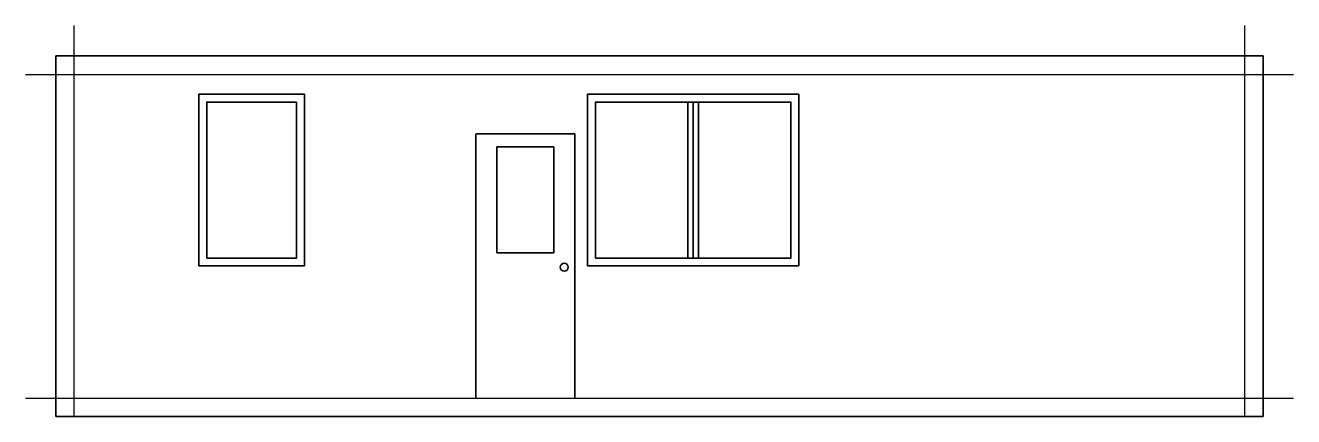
# Model space of a CAD drawing. Header units: metres. Extents: x -165 to 9389, y -108 to -28.
# Drawn here: x 21.85 to 31.45, y -85.06 to -82.1 of the extents above; entities that cross this region are included whole.
import ezdxf

# ---------------------------------------------------------------- set-up
doc = ezdxf.new("R2010")
doc.units = ezdxf.units.M
doc.header["$LTSCALE"] = 5
doc.header["$MEASUREMENT"] = 0
doc.linetypes.add('ACAD_ISO02W100', pattern=[15, 12, -3])
doc.layers.add('3. Linee normali', color=7, linetype='Continuous', lineweight=35)
doc.layers.add('4. Linee nascoste', color=2, linetype='ACAD_ISO02W100', lineweight=25)

msp = doc.modelspace()

# ---------------------------------------------------------------- linework, layer by layer
at = {"layer": '3. Linee normali'}
for p, q in [((31.2184, -82.3251), (22.0784, -82.3251)), ((22.0784, -82.3251), (22.0784, -85.0551)), ((31.2184, -85.0551), (31.2184, -82.3251)), ((23.1619, -83.9151), (23.1619, -82.6151)), ((23.1619, -82.6151), (23.9619, -82.6151)), ((23.9619, -82.6151), (23.9619, -83.9151)), ((26.1034, -83.9151), (26.1034, -82.6151)), ((26.1034, -82.6151), (27.7034, -82.6151)), ((27.7034, -82.6151), (27.7034, -83.9151)), ((23.2219, -82.6751), (23.9019, -82.6751)), ((23.2219, -83.8551), (23.2219, -82.6751)), ((23.9019, -82.6751), (23.9019, -83.8551)), ((26.1634, -82.6751), (26.8634, -82.6751)), ((26.1634, -83.8551), (26.1634, -82.6751)), ((26.8634, -83.4501), (26.8634, -82.6751)), ((26.8634, -82.6751), (26.8634, -83.8551)), ((26.9034, -83.8551), (26.9034, -82.6751)), ((26.9434, -83.8551), (26.9434, -82.6751)), ((26.9434, -82.6751), (27.6434, -82.6751)), ((26.9434, -83.8551), (26.9434, -82.6751)), ((27.6434, -82.6751), (27.6434, -83.8551)), ((25.2574, -82.9151), (25.2574, -84.9151)), ((25.2634, -82.9151), (26.0074, -82.9151)), ((26.0074, -84.9151), (26.0074, -82.9151)), ((25.4174, -83.0151), (25.8474, -83.0151)), ((25.4174, -83.8151), (25.4174, -83.0151)), ((25.8474, -83.0151), (25.8474, -83.8151)), ((26.8634, -83.6101), (26.8634, -83.4601)), ((26.8634, -83.8551), (26.8634, -83.6101)), ((23.9019, -83.8551), (23.2219, -83.8551)), ((25.8474, -83.8151), (25.4174, -83.8151)), ((26.8634, -83.8551), (26.1634, -83.8551)), ((27.6434, -83.8551), (26.9434, -83.8551)), ((23.9619, -83.9151), (23.1619, -83.9151)), ((27.7034, -83.9151), (26.1034, -83.9151)), ((22.0784, -85.0551), (31.2184, -85.0551))]:
    msp.add_line(p, q, dxfattribs=at)
at = {"layer": '3. Linee normali', "flags": 128}
for points in [[(23.9019, -82.6751), (23.9019, -83.8551), (23.2219, -83.8551), (23.2219, -82.6751)], [(26.1634, -83.8551), (26.1634, -82.6751), (27.6434, -82.6751), (27.6434, -83.8551)]]:
    msp.add_lwpolyline(points, close=True, dxfattribs=at)
at = {"layer": '3. Linee normali'}
msp.add_lwpolyline([(25.4174, -83.0151), (25.8474, -83.0151), (25.8474, -83.8151), (25.4174, -83.8151)], close=True, dxfattribs=at)
msp.add_circle((25.9274, -83.9251), 0.03, dxfattribs=at)
at = {"layer": '4. Linee nascoste'}
for p, q in [((22.2184, -85.0551), (22.2184, -82.0951)), ((31.0784, -85.0551), (31.0784, -82.0951)), ((21.8484, -82.4671), (31.4484, -82.4671)), ((21.8484, -84.9151), (31.4484, -84.9151))]:
    msp.add_line(p, q, dxfattribs=at)

doc.saveas('drawing.dxf')
